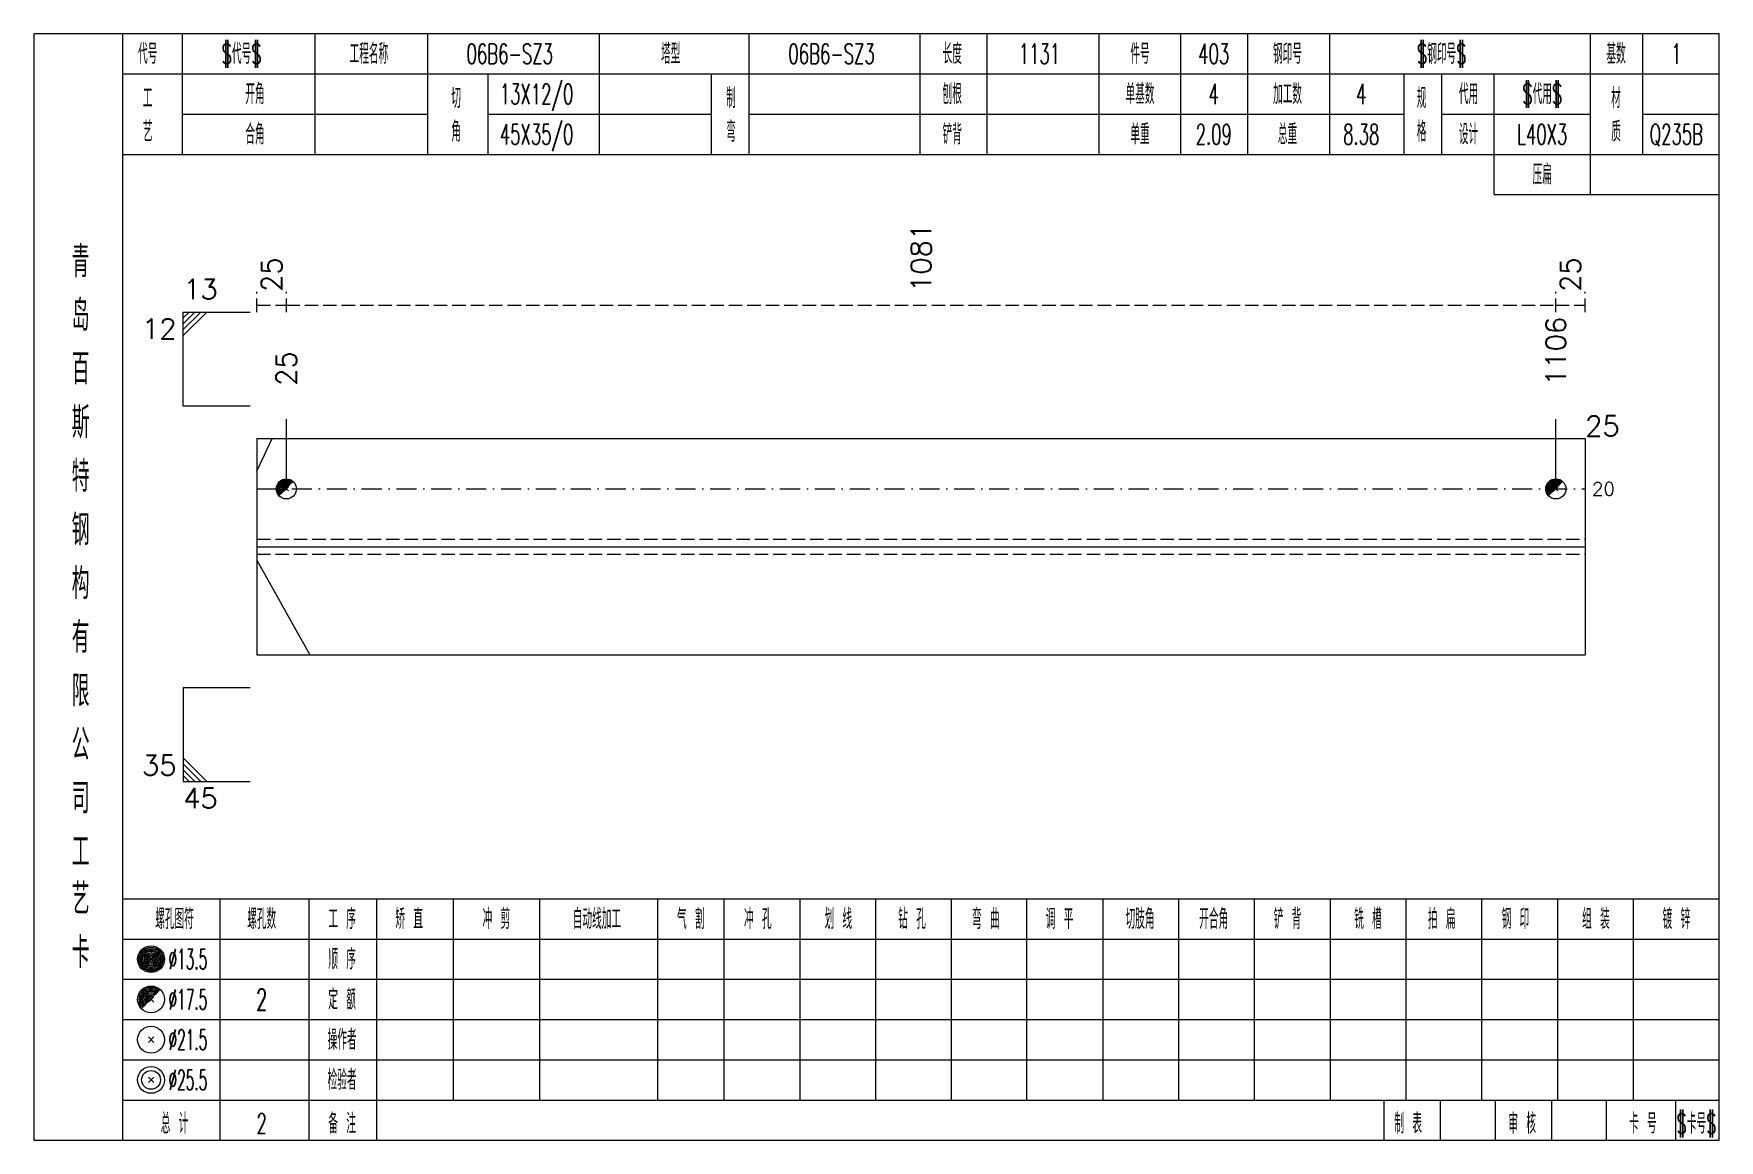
# Model space of a CAD drawing. Extents: x -533 to 8774, y 0 to 7979.
# Drawn here: x 2811.2 to 3062.6, y 5464 to 5629 of the extents above; entities that cross this region are included whole.
import ezdxf
from ezdxf.enums import TextEntityAlignment as Align

# ---------------------------------------------------------------- set-up
doc = ezdxf.new("R2010")
doc.units = 0
doc.header["$MEASUREMENT"] = 0
doc.linetypes.add('一点画线', pattern=[5.2, 3, -1, 0.2, -1])
doc.linetypes.add('虚线', pattern=[2.75, 2, -0.75])
doc.layers.get('0').update_dxf_attribs({"linetype": 'CONTINUOUS', "lineweight": 25})
for name, color, linetype, lineweight in [('1', 7, 'CONTINUOUS', 25), ('4', 7, 'CONTINUOUS', 25), ('5', 7, 'CONTINUOUS', 25)]:
    doc.layers.add(name, color=color, linetype=linetype, lineweight=lineweight)
doc.styles.get("Standard").update_dxf_attribs({"font": 'simplex.shx', "width": 0.7, "height": 3, "bigfont": 'gbhzfs.shx'})

msp = doc.modelspace()

# ---------------------------------------------------------------- texts
at = {"color": 8, "linetype": 'Continuous', "lineweight": 9}
for s, p in [('1081', (2943.55, 5590.51)), ('25', (2846.69, 5590.51)), ('25', (3040.41, 5590.51))]:
    msp.add_text(s, height=3, rotation=90, dxfattribs=at).set_placement(p, align=Align.MIDDLE_LEFT)
at = {"color": 7, "linetype": 'Continuous', "lineweight": 13}
msp.add_text('13', height=3, dxfattribs=at).set_placement((2833.5, 5588.51), align=Align.BOTTOM_LEFT)
msp.add_text('12', height=3, dxfattribs=at).set_placement((2832.5, 5586.51), align=Align.TOP_RIGHT)
for s, p in [('1106', (3038.22, 5576.51)), ('25', (2848.88, 5576.51))]:
    msp.add_text(s, height=3, rotation=90, dxfattribs=at).set_placement(p, align=Align.MIDDLE_LEFT)
for s, height, p in [('25', 3, (3042.6, 5570.51)), ('20', 2, (3043.6, 5561.13))]:
    msp.add_text(s, height=height, dxfattribs=at).set_placement(p, align=Align.MIDDLE_LEFT)
msp.add_text('35', height=3, dxfattribs=at).set_placement((2832.5, 5517.51), align=Align.BOTTOM_RIGHT)
msp.add_text('45', height=3, dxfattribs=at).set_placement((2833.5, 5516.51), align=Align.TOP_LEFT)
at = {"layer": '4', "color": 1, "linetype": 'Continuous', "lineweight": 13}
for s, height, width, p in [('代号', 3, 0.6, (2828.2, 5626.01)), ('$代号$', 3, 0.6, (2842.2, 5626.01)), ('工程名称', 3, 0.6, (2861.2, 5626.01)), ('06B6-SZ3', 3, 0.6, (2882.2, 5626.01)), ('塔型', 3, 0.6, (2906.2, 5626.01)), ('06B6-SZ3', 3, 0.6, (2930.2, 5626.01)), ('长度', 3, 0.6, (2948.2, 5626.01)), ('1131', 3, 0.6, (2961.2, 5626.01)), ('件号', 3, 0.6, (2976.2, 5626.01)), ('403', 3, 0.6, (2987.2, 5626.01)), ('钢印号', 3, 0.6, (2998.2, 5626.01)), ('$钢印号$', 3, 0.6, (3021.2, 5626.01)), ('基数', 3, 0.6, (3047.2, 5626.01)), ('1', 3, 0.6, (3056.2, 5626.01)), ('开角', 3, 0.6, (2844.2, 5620.01)), ('13X12/0', 3, 0.6, (2886.2, 5620.01)), ('刨根', 3, 0.6, (2948.2, 5620.01)), ('单基数', 3, 0.6, (2976.2, 5620.01)), ('4', 3, 0.6, (2987.2, 5620.01)), ('加工数', 3, 0.6, (2998.2, 5620.01)), ('4', 3, 0.6, (3009.2, 5620.01)), ('代用', 3, 0.6, (3025.2, 5620.01)), ('$代用$', 3, 0.6, (3036.2, 5620.01)), ('工', 3, 0.6, (2828.2, 5619.41)), ('切', 3, 0.6, (2874.2, 5619.41)), ('制', 3, 0.6, (2915.2, 5619.41)), ('规', 3, 0.6, (3018.2, 5619.41)), ('材', 3, 0.6, (3047.2, 5619.41)), ('艺', 3, 0.6, (2828.2, 5614.41)), ('合角', 3, 0.6, (2844.2, 5614.01)), ('角', 3, 0.6, (2874.2, 5614.41)), ('45X35/0', 3, 0.6, (2886.2, 5614.01)), ('弯', 3, 0.6, (2915.2, 5614.41)), ('铲背', 3, 0.6, (2948.2, 5614.01)), ('单重', 3, 0.6, (2976.2, 5614.01)), ('2.09', 3, 0.6, (2987.2, 5614.01)), ('总重', 3, 0.6, (2998.2, 5614.01)), ('8.38', 3, 0.6, (3009.2, 5614.01)), ('格', 3, 0.6, (3018.2, 5614.41)), ('设计', 3, 0.6, (3025.2, 5614.01)), ('L40X3', 3, 0.6, (3036.2, 5614.01)), ('质', 3, 0.6, (3047.2, 5614.41)), ('Q235B', 3, 0.6, (3056.2, 5614.01)), ('压扁', 3, 0.6, (3036.2, 5608.01)), ('青', 4.6, 0.8, (2818.2, 5595.01)), ('岛', 4.6, 0.8, (2818.2, 5587.01)), ('百', 4.6, 0.8, (2818.2, 5579.01)), ('斯', 4.6, 0.8, (2818.2, 5571.01)), ('特', 4.6, 0.8, (2818.2, 5563.01)), ('钢', 4.6, 0.8, (2818.2, 5555.01)), ('构', 4.6, 0.8, (2818.2, 5547.01)), ('有', 4.6, 0.8, (2818.2, 5539.01)), ('限', 4.6, 0.8, (2818.2, 5531.01)), ('公', 4.6, 0.8, (2818.2, 5523.01)), ('司', 4.6, 0.8, (2818.2, 5515.01)), ('工', 4.6, 0.8, (2818.2, 5507.01)), ('艺', 4.6, 0.8, (2818.2, 5500.01)), ('螺孔图符', 3, 0.6, (2832.2, 5497.01)), ('螺孔数', 3, 0.6, (2845.2, 5497.01)), ('工 序', 3, 0.6, (2857.2, 5497.01)), ('矫 直', 3, 0.6, (2867.2, 5497.01)), ('冲 剪', 3, 0.6, (2880.2, 5497.01)), ('自动线加工', 3, 0.6, (2895.2, 5497.01)), ('气 割', 3, 0.6, (2909.2, 5497.01)), ('冲 孔', 3, 0.6, (2919.2, 5497.01)), ('划 线', 3, 0.6, (2931.2, 5497.01)), ('钻 孔', 3, 0.6, (2942.2, 5497.01)), ('弯 曲', 3, 0.6, (2953.2, 5497.01)), ('调 平', 3, 0.6, (2964.2, 5497.01)), ('切肢角', 3, 0.6, (2976.2, 5497.01)), ('开合角', 3, 0.6, (2987.2, 5497.01)), ('铲 背', 3, 0.6, (2998.2, 5497.01)), ('铣 槽', 3, 0.6, (3010.2, 5497.01)), ('拍 扁', 3, 0.6, (3021.2, 5497.01)), ('钢 印', 3, 0.6, (3032.2, 5497.01)), ('组 装', 3, 0.6, (3044.2, 5497.01)), ('镀 锌', 3, 0.6, (3056.2, 5497.01)), ('卡', 4.6, 0.8, (2818.2, 5492.01)), ('%%C13.5', 3, 0.5, (2834.2, 5491.01)), ('顺 序', 3, 0.6, (2857.2, 5491.01)), ('%%C17.5', 3, 0.5, (2834.2, 5485.01)), ('2', 3.2, 0.6, (2845.2, 5485.01)), ('定 额', 3, 0.6, (2857.2, 5485.01)), ('操作者', 3, 0.6, (2857.2, 5479.01)), ('%%C21.5', 3, 0.5, (2834.2, 5479.01)), ('%%C25.5', 3, 0.5, (2834.2, 5473.01)), ('检验者', 3, 0.6, (2857.2, 5473.01)), ('总 计', 3, 0.6, (2832.2, 5466.51)), ('2', 3, 0.6, (2845.2, 5466.51)), ('备 注', 3, 0.6, (2857.2, 5466.51)), ('制 表', 3, 0.6, (3016.2, 5466.51)), ('审 核', 3, 0.6, (3033.2, 5466.51)), ('卡 号', 3, 0.6, (3051.2, 5466.51)), ('$卡号$', 3, 0.6, (3059.2, 5466.51))]:
    msp.add_text(s, height=height, dxfattribs=dict(at, width=width)).set_placement(p, align=Align.MIDDLE_CENTER)

# ---------------------------------------------------------------- blocks, each defined once
blk = doc.blocks.new('孔17.5')
at = {"layer": '5', "color": 7, "linetype": 'Continuous', "lineweight": 0}
for p, q in [((-0.2, -0.2), (0.2, 0.2)), ((-0.2, 0.2), (0.2, -0.2))]:
    blk.add_line(p, q, dxfattribs=at)
at = {"layer": '5', "color": 7, "linetype": 'Continuous', "lineweight": 13}
blk.add_circle((0, 0), 1, dxfattribs=at)
for radius in [0.9, 0.8, 0.7, 0.6, 0.5, 0.4, 0.3, 0.2, 0.1]:
    blk.add_arc((0, 0), radius, 45, 225, dxfattribs=at)

# ---------------------------------------------------------------- linework, layer by layer
at = {"color": 8, "linetype": '虚线', "lineweight": 9}
for p, q in [((2844.5, 5587.51), (2844.5, 5590.51)), ((2848.88, 5587.51), (2848.88, 5590.51)), ((2848.88, 5587.51), (2848.88, 5590.51)), ((3038.22, 5587.51), (3038.22, 5590.51)), ((3038.22, 5587.51), (3038.22, 5590.51)), ((3042.6, 5587.51), (3042.6, 5590.51)), ((2844.5, 5588.51), (2848.88, 5588.51)), ((2848.88, 5588.51), (3038.22, 5588.51)), ((3038.22, 5588.51), (3042.6, 5588.51))]:
    msp.add_line(p, q, dxfattribs=at)
at = {"color": 7, "linetype": 'Continuous', "lineweight": 13}
for p, q in [((2833.5, 5587.51), (2843.5, 5587.51)), ((2833.5, 5573.51), (2833.5, 5587.51)), ((2834.38, 5587.51), (2833.5, 5586.63)), ((2835.25, 5587.51), (2833.5, 5585.76)), ((2836.13, 5587.51), (2833.5, 5584.88)), ((2837, 5587.51), (2833.5, 5584.01)), ((2833.5, 5573.51), (2843.5, 5573.51)), ((2848.88, 5561.13), (2848.88, 5571.51)), ((3038.22, 5561.13), (3038.22, 5571.51)), ((2844.5, 5563.79), (2846.78, 5568.63)), ((2844.5, 5550.49), (2852.38, 5536.38)), ((2833.5, 5531.51), (2843.5, 5531.51)), ((2833.5, 5531.51), (2833.5, 5517.51)), ((2837, 5517.51), (2833.5, 5521.01)), ((2836.13, 5517.51), (2833.5, 5520.13)), ((2835.25, 5517.51), (2833.5, 5519.26)), ((2834.38, 5517.51), (2833.5, 5518.38)), ((2833.5, 5517.51), (2843.5, 5517.51))]:
    msp.add_line(p, q, dxfattribs=at)
at = {"color": 7, "linetype": 'Continuous', "lineweight": 18}
for p, q in [((2844.5, 5568.63), (2844.5, 5536.38)), ((2844.5, 5568.63), (3042.6, 5568.63)), ((3042.6, 5568.63), (3042.6, 5536.38)), ((2844.5, 5552.51), (3042.6, 5552.51))]:
    msp.add_line(p, q, dxfattribs=at)
at = {"color": 3, "linetype": '一点画线', "lineweight": 13}
msp.add_line((2844.5, 5561.13), (3042.6, 5561.13), dxfattribs=at)
at = {"color": 1, "linetype": '虚线', "lineweight": 18}
for p, q in [((2844.5, 5553.63), (3042.6, 5553.63)), ((2844.5, 5551.38), (3042.6, 5551.38))]:
    msp.add_line(p, q, dxfattribs=at)
at = {"layer": '1', "color": 7, "linetype": 'Continuous', "lineweight": 18}
msp.add_line((2844.5, 5536.38), (3042.6, 5536.38), dxfattribs=at)
at = {"layer": '4', "color": 1, "linetype": 'Continuous', "lineweight": 18}
for p, q in [((2824.5, 5464.01), (2824.5, 5629.01)), ((2833.4, 5611.01), (2833.4, 5629.01)), ((2853.2, 5611.01), (2853.2, 5629.01)), ((2870, 5611.01), (2870, 5629.01)), ((2895.6, 5611.01), (2895.6, 5629.01)), ((2917.9, 5611.01), (2917.9, 5629.01)), ((2943.4, 5611.01), (2943.4, 5629.01)), ((2953.4, 5611.01), (2953.4, 5629.01)), ((2970.1, 5611.01), (2970.1, 5629.01)), ((2982.3, 5611.01), (2982.3, 5629.01)), ((2992.3, 5611.01), (2992.3, 5629.01)), ((3004.5, 5611.01), (3004.5, 5629.01)), ((3043.4, 5605.01), (3043.4, 5629.01)), ((3051.2, 5611.01), (3051.2, 5629.01)), ((2824.5, 5623.01), (3062.6, 5623.01)), ((2879, 5611.01), (2879, 5623.01)), ((2912.3, 5611.01), (2912.3, 5623.01)), ((3015.6, 5611.01), (3015.6, 5623.01)), ((3021.2, 5611.01), (3021.2, 5623.01)), ((3029, 5605.01), (3029, 5623.01)), ((2833.4, 5617.01), (2870, 5617.01)), ((2879, 5617.01), (2912.3, 5617.01)), ((2917.9, 5617.01), (3015.6, 5617.01)), ((3021.2, 5617.01), (3043.4, 5617.01)), ((3051.2, 5617.01), (3062.6, 5617.01)), ((2824.5, 5611.01), (3062.6, 5611.01)), ((3029, 5605.01), (3062.6, 5605.01)), ((2824.5, 5500.01), (3062.6, 5500.01)), ((2839, 5464.01), (2839, 5500.01)), ((2852.3, 5464.01), (2852.3, 5500.01)), ((2862.4, 5464.01), (2862.4, 5500.01)), ((2873.8, 5470.01), (2873.8, 5500.01)), ((2886.7, 5470.01), (2886.7, 5500.01)), ((2904.3, 5470.01), (2904.3, 5500.01)), ((2914.2, 5470.01), (2914.2, 5500.01)), ((2925.5, 5470.01), (2925.5, 5500.01)), ((2936.8, 5470.01), (2936.8, 5500.01)), ((2948.1, 5470.01), (2948.1, 5500.01)), ((2959.3, 5470.01), (2959.3, 5500.01)), ((2970.7, 5470.01), (2970.7, 5500.01)), ((2982, 5470.01), (2982, 5500.01)), ((2993.3, 5470.01), (2993.3, 5500.01)), ((3004.6, 5470.01), (3004.6, 5500.01)), ((3015.9, 5470.01), (3015.9, 5500.01)), ((3027.2, 5470.01), (3027.2, 5500.01)), ((3038.5, 5470.01), (3038.5, 5500.01)), ((3049.8, 5470.01), (3049.8, 5500.01)), ((2824.5, 5494.01), (3062.6, 5494.01)), ((2824.5, 5488.01), (3062.6, 5488.01)), ((2824.5, 5482.01), (3062.6, 5482.01)), ((2824.5, 5476.01), (3062.6, 5476.01)), ((2824.5, 5470.01), (3062.6, 5470.01)), ((3012.6, 5464.01), (3012.6, 5470.01)), ((3021, 5464.01), (3021, 5470.01)), ((3029.2, 5464.01), (3029.2, 5470.01)), ((3037.6, 5464.01), (3037.6, 5470.01)), ((3045.8, 5464.01), (3045.8, 5470.01)), ((3056.1, 5464.01), (3056.1, 5470.01))]:
    msp.add_line(p, q, dxfattribs=at)
at = {"layer": '4', "color": 7, "linetype": 'Continuous', "lineweight": 13}
for p, q in [((2828.5, 5490.81), (2828.9, 5491.21)), ((2828.9, 5490.81), (2828.5, 5491.21)), ((2828.3, 5478.61), (2829.1, 5479.41)), ((2829.1, 5478.61), (2828.3, 5479.41)), ((2828.3, 5472.61), (2829.1, 5473.41)), ((2829.1, 5472.61), (2828.3, 5473.41))]:
    msp.add_line(p, q, dxfattribs=at)
at = {"layer": '4', "color": 7, "linetype": 'Continuous', "lineweight": 0}
for p, q in [((2828.3, 5484.61), (2829.1, 5485.41)), ((2828.3, 5485.41), (2829.1, 5484.61))]:
    msp.add_line(p, q, dxfattribs=at)
at = {"layer": '4', "color": 1, "linetype": 'Continuous', "lineweight": 18}
msp.add_lwpolyline([(2811.2, 5629.01), (2811.2, 5464.01), (3062.6, 5464.01), (3062.6, 5629.01)], close=True, dxfattribs=at)
at = {"layer": '4', "color": 7, "linetype": 'Continuous', "lineweight": 13}
for centre, radius in [((2828.7, 5491.01), 2), ((2828.7, 5491.01), 1.8), ((2828.7, 5491.01), 1.6), ((2828.7, 5491.01), 1.4), ((2828.7, 5491.01), 1.2), ((2828.7, 5491.01), 1), ((2828.7, 5491.01), 0.8), ((2828.7, 5491.01), 0.6), ((2828.7, 5491.01), 0.4), ((2828.7, 5491.01), 0.2), ((2828.7, 5485.01), 2), ((2828.7, 5479.01), 2), ((2828.7, 5473.01), 2), ((2828.7, 5473.01), 1.4)]:
    msp.add_circle(centre, radius, dxfattribs=at)
for radius in [1.8, 1.6, 1.4, 1.2, 1, 0.8, 0.6, 0.4, 0.2]:
    msp.add_arc((2828.7, 5485.01), radius, 45, 225, dxfattribs=at)

# ---------------------------------------------------------------- block references
at = {"color": 7, "linetype": 'Continuous', "lineweight": 13, "xscale": 1.5, "yscale": 1.5, "zscale": 1.5}
for p in [(2848.88, 5561.13), (3038.22, 5561.13)]:
    msp.add_blockref('孔17.5', p, dxfattribs=at)

msp.set_redraw_order([(e.dxf.handle, doc.entitydb.next_handle()) for e in msp.query("TEXT MTEXT ATTDEF DIMENSION ARC_DIMENSION")])  # texts and dimensions are drawn at this point

doc.saveas('drawing.dxf')
